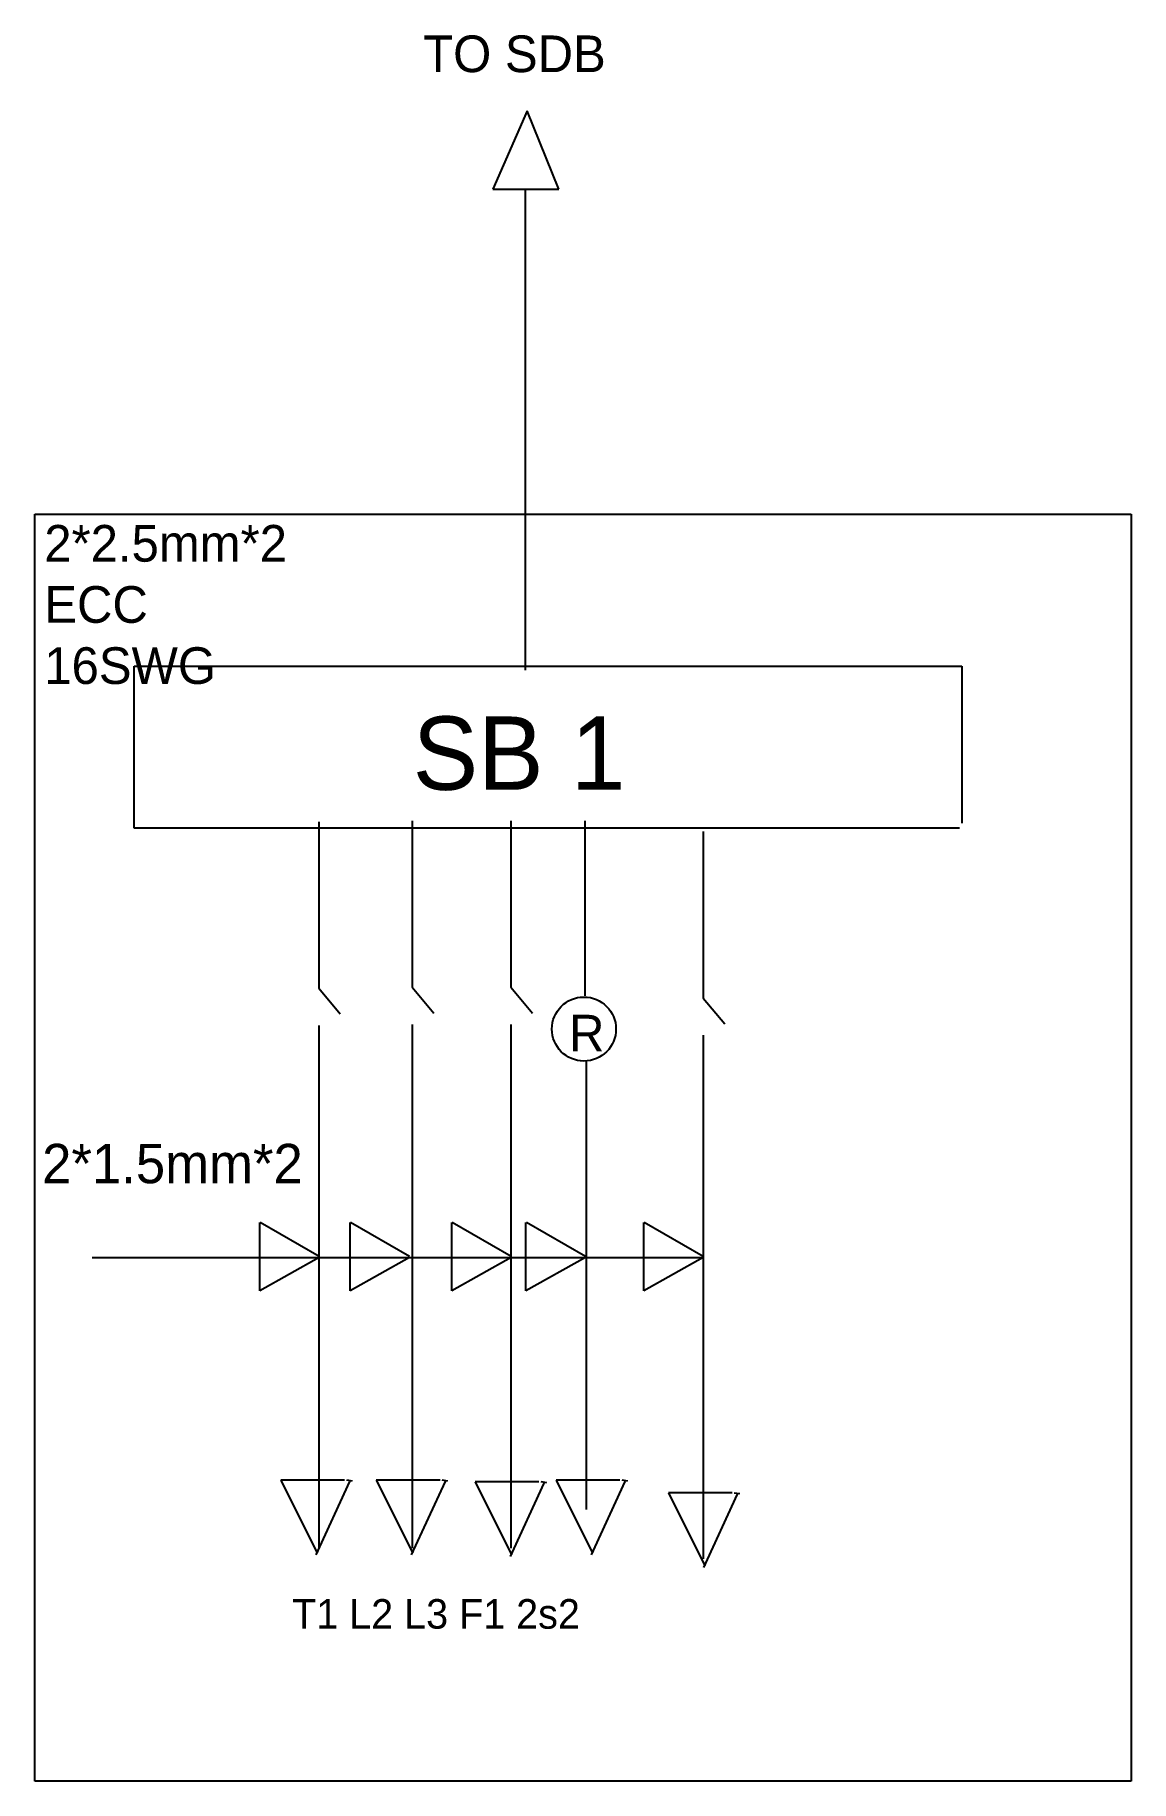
# Model space of a CAD drawing. Header units: feet. Extents: x 2705 to 3746, y 888 to 987.
# Drawn here: x 2704.7 to 2760.4, y 898.3 to 987 of the extents above; entities that cross this region are included whole.
import ezdxf

# ---------------------------------------------------------------- set-up
doc = ezdxf.new("R2010")
doc.units = ezdxf.units.FT
doc.header["$MEASUREMENT"] = 0

msp = doc.modelspace()

# ---------------------------------------------------------------- texts
at = {"attachment_point": 1}
for s, insert, char_height, width in [('TO SDB', (2724.428, 986.941), 1.862, 13.56313), ('2*2.5mm*2\\PECC\\P16SWG', (2705.199, 962.091), 1.862, 25.39267), ('SB 1', (2723.896, 952.372), 3.7239, 16.3709), ('R', (2731.833, 937.226), 1.862, 1.39495), ('2*1.5mm*2', (2705.089, 930.675), 2, 17.95961), ('T1 L2 L3 F1 2s2', (2717.776, 907.564), 1.5, 26.71291)]:
    msp.add_mtext(s, dxfattribs=dict(at, insert=insert, char_height=char_height, width=width))

# ---------------------------------------------------------------- linework, layer by layer
for p, q in [((2729.711, 983.119), (2727.963, 979.139)), ((2731.318, 979.139), (2729.711, 983.119)), ((2727.963, 979.139), (2731.318, 979.139)), ((2729.616, 954.72), (2729.616, 979.068)), ((2704.724, 898.328), (2704.724, 962.637)), ((2704.724, 962.637), (2720.441, 962.637)), ((2708.965, 962.637), (2760.357, 962.637)), ((2760.357, 962.637), (2760.357, 898.328)), ((2709.768, 947.766), (2709.768, 954.93)), ((2709.768, 954.93), (2751.764, 954.93)), ((2751.764, 954.93), (2751.764, 946.947)), ((2709.765, 946.702), (2709.765, 948.183)), ((2751.648, 946.702), (2709.765, 946.702)), ((2719.127, 947.026), (2719.127, 938.581)), ((2723.878, 947.067), (2723.878, 938.622)), ((2728.882, 947.071), (2728.882, 938.625)), ((2732.655, 938.195), (2732.655, 947.07)), ((2738.647, 946.524), (2738.647, 938.079)), ((2719.127, 938.581), (2720.22, 937.271)), ((2723.878, 938.622), (2724.971, 937.312)), ((2728.882, 938.625), (2729.975, 937.315)), ((2738.647, 938.079), (2739.74, 936.769)), ((2719.127, 936.688), (2719.127, 910.11)), ((2723.878, 936.729), (2723.878, 910.151)), ((2728.882, 936.733), (2728.882, 910.154)), ((2738.647, 936.186), (2738.647, 909.608)), ((2732.723, 924.781), (2732.723, 934.875)), ((2716.135, 923.217), (2716.135, 926.679)), ((2719.158, 924.959), (2716.158, 926.679)), ((2720.72, 923.217), (2720.72, 926.679)), ((2723.743, 924.959), (2720.744, 926.679)), ((2725.879, 923.217), (2725.879, 926.679)), ((2728.902, 924.959), (2725.902, 926.679)), ((2729.645, 923.217), (2729.645, 926.679)), ((2732.668, 924.959), (2729.668, 926.679)), ((2735.622, 923.217), (2735.622, 926.679)), ((2738.645, 924.959), (2735.645, 926.679)), ((2707.625, 924.912), (2738.612, 924.912)), ((2719.158, 924.913), (2716.135, 923.217)), ((2723.743, 924.913), (2720.72, 923.217)), ((2728.902, 924.913), (2725.879, 923.217)), ((2732.668, 924.913), (2729.645, 923.217)), ((2732.723, 912.112), (2732.723, 924.849)), ((2738.645, 924.913), (2735.622, 923.217)), ((2720.443, 913.606), (2717.2, 913.606)), ((2717.2, 913.606), (2719.053, 909.903)), ((2718.995, 909.814), (2720.715, 913.538)), ((2720.533, 913.614), (2720.819, 913.57)), ((2725.292, 913.606), (2722.049, 913.606)), ((2722.049, 913.606), (2723.902, 909.903)), ((2723.844, 909.814), (2725.564, 913.538)), ((2725.382, 913.614), (2725.668, 913.57)), ((2730.305, 913.523), (2727.063, 913.523)), ((2727.063, 913.523), (2728.916, 909.821)), ((2728.857, 909.732), (2730.577, 913.456)), ((2730.396, 913.532), (2730.682, 913.488)), ((2734.415, 913.606), (2731.172, 913.606)), ((2731.172, 913.606), (2733.025, 909.903)), ((2732.967, 909.814), (2734.687, 913.538)), ((2734.505, 913.614), (2734.791, 913.57)), ((2740.118, 912.957), (2736.876, 912.957)), ((2736.876, 912.957), (2738.728, 909.254)), ((2738.67, 909.165), (2740.39, 912.889)), ((2740.208, 912.965), (2740.494, 912.921)), ((2760.357, 898.328), (2704.724, 898.328))]:
    msp.add_line(p, q)
msp.add_circle((2732.588, 936.503), 1.627)

msp.set_redraw_order([(e.dxf.handle, doc.entitydb.next_handle()) for e in msp.query("TEXT MTEXT ATTDEF DIMENSION ARC_DIMENSION")])  # texts and dimensions are drawn at this point

doc.saveas('drawing.dxf')
